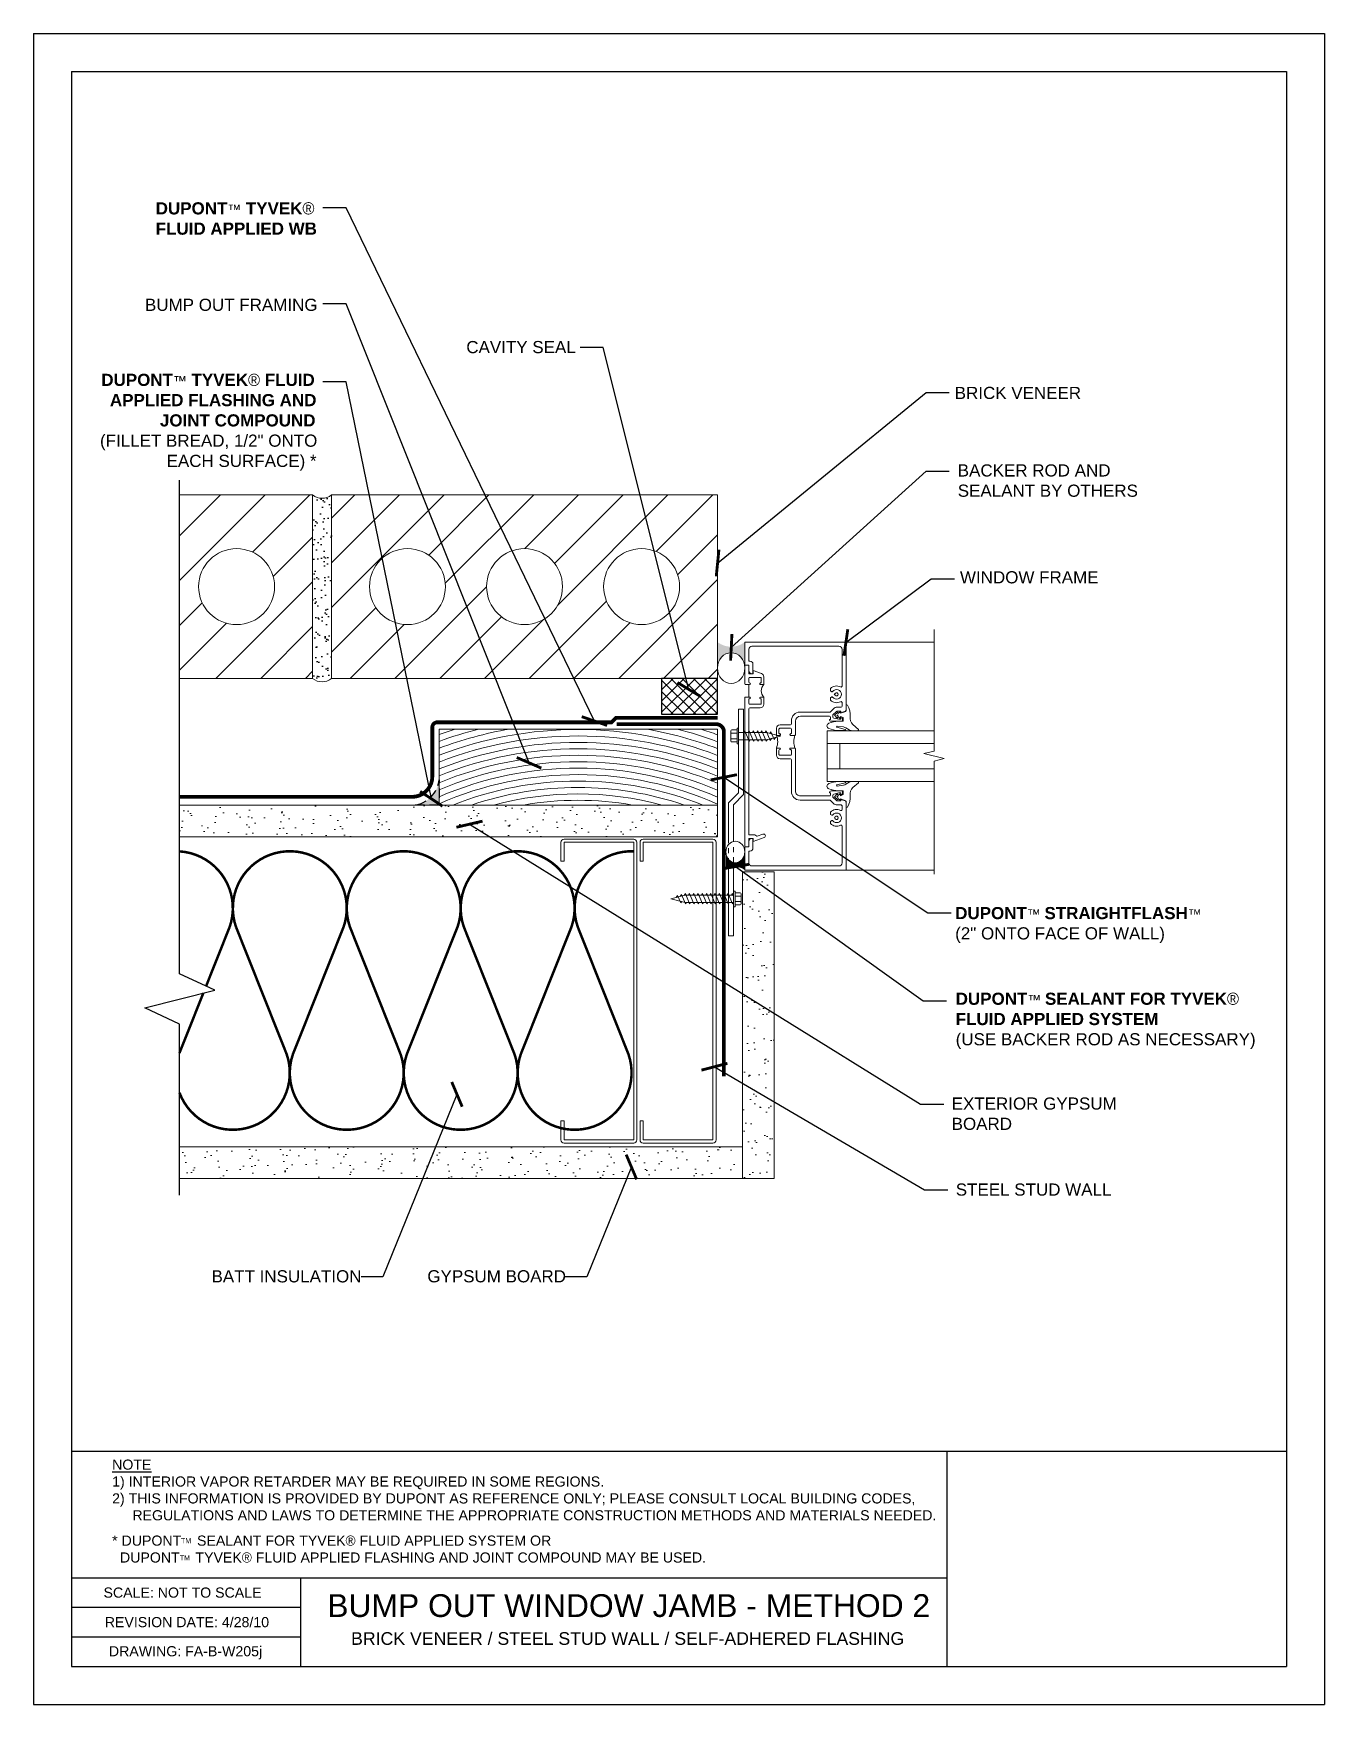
# Model space of a CAD drawing. Extents: x 527.2 to 552.7, y -313 to -280.
import ezdxf

# ---------------------------------------------------------------- set-up
doc = ezdxf.new("R2010")
doc.units = 0
doc.header["$LTSCALE"] = 1.5
doc.header["$MEASUREMENT"] = 0
doc.linetypes.add('DASHED', pattern=[0.75, 0.5, -0.25])
doc.linetypes.add('DASHED2', pattern=[0.375, 0.25, -0.125])
doc.layers.get('0').update_dxf_attribs({"color": 8, "linetype": 'CONTINUOUS'})
for name, color, linetype in [('8x11-ttb$0$B', 5, 'CONTINUOUS'), ('CMU', 250, 'CONTINUOUS'), ('DuPont Self-Adhered Flashing', 252, 'CONTINUOUS'), ('INSULATION', 241, 'CONTINUOUS'), ('SEALANT', 250, 'CONTINUOUS'), ('STRUCTURE', 250, 'CONTINUOUS'), ('TEXT', 7, 'CONTINUOUS'), ('Tyvek FA Flashing and Joint Treatment', 150, 'DASHED2'), ('Tyvek FA WB', 10, 'DASHED2')]:
    doc.layers.add(name, color=color, linetype=linetype)
for name, color, linetype, lineweight in [('A-Anno-txt0', 250, 'CONTINUOUS', 18), ('A-Backer Rod', 250, 'CONTINUOUS', 15), ('A-Fasteners', 8, 'CONTINUOUS', 9), ('A-Glazing', 250, 'CONTINUOUS', 15), ('A-Sealant', 250, 'CONTINUOUS', 15), ('A-Window Gasket', 250, 'CONTINUOUS', 13), ('brick', 250, 'CONTINUOUS', 5), ('Gyp Board', 250, 'CONTINUOUS', 20), ('Metal Stud', 250, 'CONTINUOUS', 18), ('Non-Flanged Window', 250, 'CONTINUOUS', 20), ('Wood', 250, 'CONTINUOUS', 20)]:
    doc.layers.add(name, color=color, linetype=linetype, lineweight=lineweight)
doc.layers.add('VIEWPORT', color=7, linetype='CONTINUOUS', plot=False)
doc.styles.add('DETAILS', font='sanss___.ttf', dxfattribs={"height": 1})
doc.dimstyles.new('ARCH_1_1-2_IN', dxfattribs={"dimscale": 0, "dimtxt": 0.09375, "dimasz": 0.09375, "dimexe": 0.0625, "dimexo": 0.0625, "dimgap": 0.0625, "dimtad": 1, "dimdec": 4, "dimlfac": 8, "dimzin": 3, "dimdsep": 46, "dimlunit": 4, "dimtxsty": 'Standard', "dimblk1": 'ARCHTICK', "dimblk2": 'ARCHTICK', "dimsah": 1, "dimcen": 0.0625, "dimdle": 0.0625, "dimclrd": 256, "dimclre": 256, "dimclrt": 256, "dimadec": 0, "dimazin": 0, "dimtfac": 1, "dimtdec": 4, "dimtmove": 0, "dimatfit": 3, "dimldrblk": 'ARCHTICK', "dimfxl": 1, "dimfrac": 2, "dimtolj": 1, "dimtzin": 0, "dimlwd": -1, "dimlwe": -1, "dimarcsym": 0})

msp = doc.modelspace()

# ---------------------------------------------------------------- texts
at = {"layer": 'TEXT', "attachment_point": 1, "style": 'DETAILS'}
for s, insert, char_height, width in [('{\\fSansSerif|b1|i0|c2|p2;DUPONT\\fArial|b0|i0|c0|p32;\\H0.8125x;™\\fSansSerif|b1|i0|c2|p2;\\H1.2308x; TYVEK\\fSymbol|b0|i0|c2|p18;â\\fSansSerif|b1|i0|c2|p2; FLUID APPLIED WB}', (529.6337819022712, -283.3627873764505, 2.979996827461446e-09), 0.239999999976, 4.083664647993283), ('BUMP OUT FRAMING', (529.4222838052286, -285.2674346870108, 2.979996827461446e-09), 0.239999999976, 6.521350676943849), ('CAVITY SEAL', (535.7682589354981, -286.1021730487933, 2.979996827461446e-09), 0.239999999976, 6.521350676943849), ('\\pi2.3679;{\\fSansSerif|b1|i0|c2|p2;DUPONT\\fArial|b0|i0|c0|p32;\\H0.8125x;™\\fSansSerif|b1|i0|c2|p2;\\H1.2308x; TYVEK\\fSymbol|b0|i0|c2|p18;â\\fSansSerif|b1|i0|c2|p2; FLUID \\P\\pi2.5377;APPLIED FLASHING AND \\P\\pi3.5251;JOINT COMPOUND\\fSansSerif|b0|i0|c2|p2; \\P\\pi2.3422;(FILLET BREAD, 1/2" ONTO \\P\\pi3.6574;EACH SURFACE) *}', (526.1920474954418, -286.7494408390016, 2.979996827461446e-09), 0.239999999976, 6.521350676943849), ('BRICK VENEER', (545.4142848564261, -287.0074004666947, 2.979996827461446e-09), 0.239999999976, 6.521350676943849), ('BACKER ROD AND \\PSEALANT BY OTHERS', (545.4744104750425, -288.5379620986538, 2.979996827461446e-09), 0.239999999976, 6.521350676943849), ('WINDOW FRAME', (545.5176391414863, -290.6480515195854, 2.979996827461446e-09), 0.239999999976, 6.521350676943849), ('{\\fSansSerif|b1|i0|c2|p2;DUPONT\\fArial|b0|i0|c0|p32;\\H0.8125x;™\\fArial|b1|i0|c0|p32; \\H1.2308x;STRAIGHTFLASH\\fArial|b0|i0|c0|p32;\\H0.81248x;™\\P}(2" ONTO FACE OF WALL)', (545.4235152540397, -297.2791031641602, 2.979996827461446e-09), 0.239999999976, 6.521350676943849), ('{\\fSansSerif|b1|i0|c2|p2;DUPONT\\fArial|b0|i0|c0|p32;\\H0.8125x;™\\fArial|b1|i0|c0|p32; \\H1.2308x;SEALANT FOR TYVEK\\fSymbol|b0|i0|c2|p18;â\\fArial|b0|i0|c0|p32; \\fArial|b1|i0|c0|p32;FLUID APPLIED SYSTEM\\P\\fArial|b0|i0|c0|p32;\\H0.99998x;(USE BACKER ROD AS NECESSARY)}', (545.4333066367271, -298.9704093792782, 2.979996827461446e-09), 0.239999999976, 6.521350676943849), ('EXTERIOR GYPSUM \\PBOARD', (545.3540460767734, -301.040438070338, 2.979996827461446e-09), 0.239999999976, 6.521350676943849), ('STEEL STUD WALL', (545.4350874083736, -302.7387939848208, 2.979996827461446e-09), 0.239999999976, 6.521350676943849), ('BATT INSULATION', (530.7365670502504, -304.4517617381045, 2.979996827461446e-09), 0.239999999976, 6.521350676943849), ('GYPSUM BOARD', (534.9987333781908, -304.4509976983717, 2.979996827461446e-09), 0.239999999976, 6.521350676943849), ('{\\LNOTE\\P}1) INTERIOR VAPOR RETARDER MAY BE REQUIRED IN SOME REGIONS.\\P\\pi-0.4,l0.4;2) THIS INFORMATION IS PROVIDED BY DUPONT AS REFERENCE ONLY; PLEASE CONSULT LOCAL BUILDING CODES, REGULATIONS AND LAWS TO DETERMINE THE APPROPRIATE CONSTRUCTION METHODS AND MATERIALS NEEDED.\\P{\\H0.5x;\\P\\pi0,l0;}* DUPONT    SEALANT FOR TYVEK{\\fSymbol|b0|i0|c2|p18;â} FLUID APPLIED SYSTEM OR \\P\\pi-0.2,l0.2;  DUPONT    TYVEK{\\fSymbol|b0|i0|c2|p18;â} FLUID APPLIED FLASHING AND JOINT COMPOUND MAY BE USED.', (528.773605953287, -308.190380644258, 5.959993654922892e-09), 0.2, 16.47484938053185), ('TM', (530.1338378298767, -309.7416017689394, 5.959993654922892e-09), 0.1, 8.310000000000002), ('TM', (530.109585647052, -310.0805632631129, 5.959993654922892e-09), 0.1, 8.310000000000002), ('\\pi-0.033334,l0.033334,t0.1;SCALE: NOT TO SCALE', (528.6034191699198, -310.7170143141563, 2.979996827461446e-09), 0.2, 16.26451670448571), ('\\pi0.88787;{\\H0.9x;BUMP OUT WINDOW JAMB - METHOD 2} \\P\\pi1.3577;{\\H0.5x;BRICK VENEER / STEEL STUD WALL / SELF-ADHERED FLASHING}', (532.1344216100726, -310.8487225061915, 2.979996827461446e-09), 0.5, 13.39364764594225), ('\\pi-0.033334,l0.033334,t0.1;DRAWING: FA-B-W205j', (528.7096617554652, -311.8750869887845, 2.979996827461446e-09), 0.2, 16.26451670448571)]:
    msp.add_mtext(s, dxfattribs=dict(at, insert=insert, char_height=char_height, width=width))

# ---------------------------------------------------------------- blocks, each defined once
blk = doc.blocks.new('_ArchTick')
at = {"color": 0, "linetype": 'ByBlock', "const_width": 0.15}
blk.add_lwpolyline([(-0.5, -0.5), (0.5, 0.5)], dxfattribs=at)
blk = doc.blocks.new('Revsion Date')
at = {"layer": 'TEXT', "insert": (0.000131622949083976, 0.2031688605532622, 2.979996827461446e-09), "char_height": 0.2, "width": 16.26451670448571, "attachment_point": 1, "style": 'DETAILS'}
blk.add_mtext('\\pi-0.033334,l0.033334,t0.1;REVISION DATE: 4/28/10', dxfattribs=at)

# ---------------------------------------------------------------- hatches: boundary and pattern name
at = {"layer": 'brick'}
h = msp.add_hatch(dxfattribs=at)
h.set_pattern_fill('_USER', color=256, scale=0.625, angle=45, style=0, pattern_type=0)
h.set_pattern_definition([(45, (424.4654867404361, -92.41536334837704), (-0.4419417382415922, 0.4419417382415922), [])])
h.paths.add_polyline_path([(540.7311818054502, -292.7651419476974), (540.7311818054502, -289.1401419476974), (533.1061818054502, -289.1401419476974), (533.1061818054502, -292.7651419476974)])
h.paths.add_polyline_path([(538.4811818054502, -290.9526419476974, -1), (539.9811818054502, -290.9526419476974, -1)], flags=16)
h.paths.add_polyline_path([(536.1686818054502, -290.9526419476974, -1), (537.6686818054502, -290.9526419476974, -1)], flags=16)
h.paths.add_polyline_path([(533.8561818054502, -290.9526419476974, -1), (535.3561818054502, -290.9526419476974, -1)], flags=16)
h.paths.add_polyline_path([(530.4811818054502, -290.9526419476977, -1), (531.9811818054502, -290.9526419476977, -1)], flags=16)
h.paths.add_polyline_path([(530.1026648802867, -289.1401419476974), (530.1026648802867, -292.7651419476974), (532.7311818054502, -292.7651419476974), (532.7311818054502, -289.1401419476974)])
at = {"layer": 'CMU'}
h = msp.add_hatch(dxfattribs=at)
h.set_pattern_fill('AR-SAND', color=256, scale=0.15, style=0)
h.set_pattern_definition([(37.50000000000001, (586.0269894077996, -208.0551270921201), (-0.009449003716441223, 0.2890235653519738), [0, -0.228, 0, -0.255, 0, -0.24375]), (7.499999999999999, (586.0269894077996, -208.0551270921201), (0.2654665057901591, 0.423321909784461), [0, -0.123, 0, -0.2055, 0, -0.07875]), (327.5, (585.8424894077996, -208.0551270921201), (0.4671212792627242, 0.0008488580305446746), [0, -0.075, 0, -0.27, 0, -0.3525]), (317.5, (585.8424894077996, -208.0551270921201), (0.450918990685844, 0.1316513347401374), [0, -0.0375, 0, -0.177, 0, -0.2025])])
h.paths.add_polyline_path([(532.7311818054502, -292.7651419476977, 0.3636398934486965), (533.1061818054502, -292.7651419476973), (533.1061818054502, -289.1401419476973, -0.3636398934486965), (532.7311818054502, -289.1401419476977)])
at = {"layer": 'Gyp Board'}
h = msp.add_hatch(dxfattribs=at)
h.set_pattern_fill('AR-SAND,_O', color=256, scale=0.25, angle=90)
h.set_pattern_definition([(52.49999999999999, (-22.23715310742705, -2077.414916806772), (0.4817059422532897, -0.01574833952740207), [0, -0.38, 0, -0.425, 0, -0.40625]), (82.49999999999999, (-22.23715310742705, -2077.414916806772), (0.7055365163074351, 0.4424441763169317), [0, -0.205, 0, -0.3425, 0, -0.13125]), (122.5, (-22.23715310742705, -2077.722416806771), (0.001414763384241117, 0.7785354654378738), [0, -0.125, 0, -0.45, 0, -0.5875]), (132.5, (-22.23715310742705, -2077.722416806771), (0.2194188912335623, 0.7515316511430734), [0, -0.0625, 0, -0.295, 0, -0.3375])])
edge = h.paths.add_edge_path()
edge.add_line((530.1026648802867, -295.2651419476999), (540.7311818054502, -295.2651419477))
edge.add_line((540.7311818054502, -295.2651419477), (540.7311818054502, -295.8901419477))
edge.add_line((540.7311818054502, -295.8901419477), (530.1026648802867, -295.8901419476999))
h = msp.add_hatch(dxfattribs=at)
h.set_pattern_fill('AR-SAND,_O', color=256, scale=0.25, angle=-1.272221872585407e-14)
h.set_pattern_definition([(217.5, (2323.099706664521, 258.2422167085606), (0.01574833952740192, -0.4817059422532897), [0, -0.38, 0, -0.425, 0, -0.40625]), (187.4999999999999, (2323.099706664521, 258.2422167085606), (-0.4424441763169319, -0.705536516307435), [0, -0.205, 0, -0.3425, 0, -0.13125]), (147.4999999999999, (2323.407206664521, 258.2422167085606), (-0.7785354654378738, -0.001414763384240878), [0, -0.1249999999999999, 0, -0.4499999999999995, 0, -0.587499999999999]), (137.4999999999999, (2323.407206664521, 258.2422167085606), (-0.7515316511430734, -0.2194188912335621), [0, -0.0625, 0, -0.295, 0, -0.3375])])
h.paths.add_polyline_path([(541.2224977975109, -302.6401419477), (541.8474977975109, -302.6401419477), (541.8474977975109, -296.5830871118625), (541.2224977975109, -296.5830871118625)])
h = msp.add_hatch(dxfattribs=at)
h.set_pattern_fill('AR-SAND,_O', color=256, scale=0.25, angle=90)
h.set_pattern_definition([(307.5, (-22.17465310742682, 1479.509632911372), (0.4817059422532897, 0.01574833952740201), [0, -0.3799999999999987, 0, -0.4249999999999987, 0, -0.4062499999999987]), (277.5, (-22.17465310742682, 1479.509632911372), (0.7055365163074351, -0.4424441763169318), [0, -0.205, 0, -0.3425, 0, -0.13125]), (237.5, (-22.17465310742682, 1479.817132911372), (0.001414763384241021, -0.7785354654378738), [0, -0.1249999999999999, 0, -0.4499999999999998, 0, -0.5874999999999996]), (227.5, (-22.17465310742682, 1479.817132911372), (0.2194188912335622, -0.7515316511430734), [0, -0.0625, 0, -0.295, 0, -0.3375])])
edge = h.paths.add_edge_path()
edge.add_line((530.1026645936515, -302.6401419476997), (541.2224977975109, -302.6401419477))
edge.add_line((541.2224977975109, -302.6401419477), (541.2224977975109, -302.0151419477))
edge.add_line((541.2224977975109, -302.0151419477), (530.1026640468453, -302.0151419476997))
at = {"layer": 'SEALANT'}
h = msp.add_hatch(color=256, dxfattribs=at)
h.dxf.hatch_style = 1
edge = h.paths.add_edge_path()
edge.add_ellipse((540.9998308274794, -292.5610140139385), major_axis=(0, -0.3037987295314364), ratio=0.8842993597885473, start_angle=90, end_angle=270, ccw=False)
edge.add_line((541.2684798495087, -292.5610140139359), (541.2684798495085, -292.4401094860144))
edge.add_line((541.2684798495085, -292.4401094860143), (541.2684798495085, -292.048917824481))
edge.add_arc((540.9998308274796, -291.6950799467093), 0.4442674203485257, 232.7926597487097, 307.2073402511995, ccw=False)
edge.add_line((540.7311818054502, -292.0489178244807), (540.7311818054502, -292.5610140139414))
h = msp.add_hatch(dxfattribs=at)
h.set_pattern_fill('ANSI37', color=256, scale=1.25, style=0)
h.set_pattern_definition([(45, (0, 0), (-0.110485434560398, 0.1104854345603981), []), (135, (0, 0), (-0.1104854345603981, -0.110485434560398), [])])
h.paths.add_polyline_path([(540.7311818054502, -292.7651419476974), (539.6257637018916, -292.7651419476974), (539.6257637018916, -293.4737322329138), (540.7311818054502, -293.4737322329138)])
h = msp.add_hatch(color=256, dxfattribs=at)
h.dxf.hatch_style = 1
edge = h.paths.add_edge_path()
edge.add_ellipse((541.0815364051626, -296.1920614178323), major_axis=(2.592316668161516e-17, 0.2116857110915756), ratio=0.8842993597885476, start_angle=90, end_angle=270, ccw=False)
edge.add_line((540.894342866368, -296.192061417834), (540.8943428663681, -296.2763071979488))
edge.add_line((540.8943428663681, -296.2763071979489), (540.8943428663681, -296.5488879463032))
edge.add_arc((541.0815364051625, -296.7954407310458), 0.309563719823147, 412.79265974870975, 487.2073402511995, ccw=False)
edge.add_line((541.2687299439573, -296.5488879463034), (541.2687299439573, -296.1920614178301))
at = {"layer": 'Tyvek FA Flashing and Joint Treatment', "ltscale": 0.5}
h = msp.add_hatch(color=256, dxfattribs=at)
h.dxf.hatch_style = 1
edge = h.paths.add_edge_path()
edge.add_line((535.2311818054502, -295.2651419476995), (534.7311818054502, -295.2651419476995))
edge.add_arc((534.6791132712781, -294.7130734135274), 0.5545185287019444, 275.387933011687, 354.612066988315)
edge.add_line((535.2311818054502, -294.7651419476995), (535.2311818054502, -295.2651419476995))

# ---------------------------------------------------------------- linework, layer by layer
at = {"layer": '8x11-ttb$0$B', "color": 7}
for p, q in [((527.9690028736059, -280.7784869836718, 2.979996827461446e-09), (527.9690028736059, -312.2784869836718, 2.979996827461446e-09)), ((527.9690028736059, -280.7784869836718, 2.979996827461446e-09), (551.9690028736059, -280.7784869836718, 2.979996827461446e-09)), ((551.9690028736059, -280.7784869836718, 2.979996827461446e-09), (551.9690028736059, -312.2784869836718, 2.979996827461446e-09)), ((527.9690028736059, -310.5278207188284, 2.979996827461446e-09), (545.2575498864448, -310.5278207188284, 2.979996827461446e-09)), ((527.9690028736059, -312.2784869836718, 2.979996827461446e-09), (551.9690028736059, -312.2784869836718, 2.979996827461446e-09))]:
    msp.add_line(p, q, dxfattribs=at)
at = {"layer": '8x11-ttb$0$B', "color": 7, "elevation": 2.979996827461446e-09}
for points in [[(551.9690028736059, -308.0331666704011), (527.9690028736059, -308.0331666704011)], [(545.2575498864448, -308.0331666704011), (545.2575498864448, -312.2784869836718)], [(532.4955531523258, -310.5278207188284), (532.4955531523258, -312.2784869836718)], [(532.4955531523258, -311.1114207188284), (527.9690028736059, -311.1114207188284)], [(532.4955531523258, -311.6950207188283), (527.9690028736059, -311.6950207188283)]]:
    msp.add_lwpolyline(points, dxfattribs=at)
at = {"layer": 'A-Anno-txt0', "lineweight": 13, "elevation": -2.979996827461446e-09}
msp.add_lwpolyline([(545.0066366205127, -296.631878736004), (545.0066366205127, -294.3988435410029), (545.2066166205126, -294.3488235410029), (544.8066366205127, -294.2488435410029), (545.0066366205127, -294.198843541003), (545.0066366205127, -291.7988335410029)], dxfattribs=at)
at = {"layer": 'A-Backer Rod'}
for centre, major_axis, ratio in [((540.9998308274794, -292.5610140139385, 2.979996827461445e-09), (0, -0.3037987295314364), 0.8842993597885473), ((541.0815364051625, -296.1920614178323), (2.592316668161516e-17, 0.2116857110915756), 0.8842993597885472)]:
    msp.add_ellipse(centre, major_axis=major_axis, ratio=ratio, dxfattribs=at)
at = {"layer": 'A-Fasteners'}
for p, q in [((540.9950488960629, -294.0006083254248, -2.979996827461487e-09), (540.9950488960629, -293.8013895754248, -2.979996827461487e-09)), ((541.0149707710631, -293.7814677004248, -2.979996827461487e-09), (541.1145801460631, -293.7814677004248, -2.979996827461487e-09)), ((541.1145801460631, -293.8462231306932, -2.979996827461487e-09), (541.0149707710631, -293.8462231306932, -2.979996827461487e-09)), ((541.1145801460631, -293.9557747701561, -2.979996827461487e-09), (541.0149707710631, -293.9557747701561, -2.979996827461487e-09)), ((541.1145801460631, -294.0205302004248, -2.979996827461487e-09), (541.0149707710631, -294.0205302004248, -2.979996827461487e-09)), ((541.1145801460631, -294.0557177309424, -2.979996827461487e-09), (541.1145801460631, -293.7462801699073, -2.979996827461487e-09)), ((541.143716963273, -293.7462801699073, -2.979996827461487e-09), (541.1145801460631, -293.7462801699073, -2.979996827461487e-09)), ((541.1145801460631, -293.7814677004248, -2.979996827461487e-09), (541.1145801460631, -294.0205302004248, -2.979996827461487e-09)), ((541.143716963273, -294.0557177309424, -2.979996827461487e-09), (541.143716963273, -293.7462801699073, -2.979996827461487e-09)), ((541.6939850609391, -293.8308542971045, -2.979996827461487e-09), (541.143716963273, -293.8308542971043, -2.979996827461487e-09)), ((541.143716963273, -293.9762247805027, -2.979996827461487e-09), (541.6939850609391, -293.9762247805029, -2.979996827461487e-09)), ((541.2699814598649, -293.8011454347998, -2.979996827461487e-09), (541.2502671043961, -293.8304117922217, -2.979996827461487e-09)), ((541.2699814598649, -293.8011454347998, -2.979996827461487e-09), (541.3543473045914, -294.0058878664404, -2.979996827461487e-09)), ((541.3543625633805, -293.8011454347998, -2.979996827461487e-09), (541.3346482079118, -293.8304117922217, -2.979996827461487e-09)), ((541.3741074364274, -293.9766215090186, -2.979996827461487e-09), (541.3543473045914, -294.0058878664404, -2.979996827461487e-09)), ((541.3543625633805, -293.8011454347998, -2.979996827461487e-09), (541.4387284081071, -294.0058878664404, -2.979996827461487e-09)), ((541.4387436668961, -293.8011454347998, -2.979996827461487e-09), (541.4190293114274, -293.8304117922217, -2.979996827461487e-09)), ((541.458488539943, -293.9766215090186, -2.979996827461487e-09), (541.4387284081071, -294.0058878664404, -2.979996827461487e-09)), ((541.4387436668961, -293.8011454347998, -2.979996827461487e-09), (541.5231095116227, -294.0058878664404, -2.979996827461487e-09)), ((541.5231247704118, -293.8011454347998, -2.979996827461487e-09), (541.503410414943, -293.8304117922217, -2.979996827461487e-09)), ((541.5428696434586, -293.9766215090186, -2.979996827461487e-09), (541.5231095116227, -294.0058878664404, -2.979996827461487e-09)), ((541.5231247704118, -293.8011454347998, -2.979996827461487e-09), (541.6074906151383, -294.0058878664404, -2.979996827461487e-09)), ((541.6075058739274, -293.8011454347998, -2.979996827461487e-09), (541.5877915184586, -293.8304117922217, -2.979996827461487e-09)), ((541.6272507469743, -293.9766215090186, -2.979996827461487e-09), (541.6074906151383, -294.0058878664404, -2.979996827461487e-09)), ((541.6075058739274, -293.8011454347998, -2.979996827461487e-09), (541.6918717186539, -294.0058878664404, -2.979996827461487e-09)), ((541.691886977443, -293.8011454347998, -2.979996827461487e-09), (541.6721726219743, -293.8304117922217, -2.979996827461487e-09)), ((541.7156792461834, -293.9706269878292, -2.979996827461487e-09), (541.6918717186539, -294.0058878664404, -2.979996827461487e-09)), ((541.691886977443, -293.8011454347998, -2.979996827461487e-09), (541.7695211033389, -293.9895510599167, -2.979996827461487e-09)), ((541.6939850609391, -293.8308542971045, -2.979996827461487e-09), (541.9756759326546, -293.9035395388037, -2.979996827461487e-09)), ((541.9756759326546, -293.9035395388037, -2.979996827461487e-09), (541.6939850609391, -293.9762247805029, -2.979996827461487e-09)), ((541.7844767254686, -293.8210665040771, -2.979996827461487e-09), (541.7647623699999, -293.850332861499, -2.979996827461487e-09)), ((541.7963532147584, -293.9498105273277, -2.979996827461487e-09), (541.7695211033389, -293.9895510599167, -2.979996827461487e-09)), ((541.7844767254686, -293.8210665040771, -2.979996827461487e-09), (541.8456299972389, -293.9694757282794, -2.979996827461487e-09)), ((541.8724621086584, -293.9297351956904, -2.979996827461487e-09), (541.8456299972389, -293.9694757282794, -2.979996827461487e-09)), ((541.143716963273, -294.0557177309424, -2.979996827461487e-09), (541.1145801460631, -294.0557177309424, -2.979996827461487e-09)), ((541.0463082470144, -296.9639791761228, 2.979996827461446e-09), (541.0463082470144, -297.273416737158, 2.979996827461446e-09)), ((541.0463082470144, -296.9639791761228, 2.979996827461446e-09), (541.0754450642244, -296.9639791761228, 2.979996827461446e-09)), ((541.0754450642244, -296.9639791761228, 2.979996827461446e-09), (541.0754450642244, -297.273416737158, 2.979996827461446e-09)), ((541.0754450642244, -296.9991667066404, 2.979996827461446e-09), (541.1750544392244, -296.9991667066404, 2.979996827461446e-09)), ((541.0754450642244, -297.2382292066404, 2.979996827461446e-09), (541.0754450642244, -296.9991667066404, 2.979996827461446e-09)), ((539.8108599738143, -297.1157858852647, 2.979996827461405e-09), (540.0925508455298, -297.0431006435655, 2.979996827461405e-09)), ((540.0925508455298, -297.1884711269639, 2.979996827461405e-09), (539.8108599738143, -297.1157858852647, 2.979996827461405e-09)), ((539.9140737978105, -297.089590228378, 2.979996827461405e-09), (539.94090590923, -297.049849695789, 2.979996827461405e-09)), ((540.0020591810003, -297.1982589199913, 2.979996827461405e-09), (539.94090590923, -297.049849695789, 2.979996827461405e-09)), ((539.9901826917105, -297.0695148967408, 2.979996827461405e-09), (540.01701480313, -297.0297743641518, 2.979996827461405e-09)), ((540.0020591810003, -297.1982589199913, 2.979996827461405e-09), (540.021773536469, -297.1689925625694, 2.979996827461405e-09)), ((540.0946489290259, -297.2181799892686, 2.979996827461405e-09), (540.01701480313, -297.0297743641518, 2.979996827461405e-09)), ((540.0708566602855, -297.0486984362392, 2.979996827461405e-09), (540.0946641878149, -297.013437557628, 2.979996827461405e-09)), ((541.0463082470146, -297.0431006435657, 2.979996827461405e-09), (540.0925508455298, -297.0431006435655, 2.979996827461405e-09)), ((540.0925508455298, -297.1884711269639, 2.979996827461405e-09), (541.0463082470146, -297.1884711269641, 2.979996827461405e-09)), ((540.0946489290259, -297.2181799892686, 2.979996827461405e-09), (540.1143632844946, -297.1889136318467, 2.979996827461405e-09)), ((540.1790300325415, -297.2181799892686, 2.979996827461405e-09), (540.0946641878149, -297.013437557628, 2.979996827461405e-09)), ((540.1592851594946, -297.0427039150499, 2.979996827461405e-09), (540.1790452913306, -297.013437557628, 2.979996827461405e-09)), ((540.1790300325415, -297.2181799892686, 2.979996827461405e-09), (540.1987443880103, -297.1889136318467, 2.979996827461405e-09)), ((540.2634111360571, -297.2181799892686, 2.979996827461405e-09), (540.1790452913306, -297.013437557628, 2.979996827461405e-09)), ((540.2436662630103, -297.0427039150499, 2.979996827461405e-09), (540.2634263948462, -297.013437557628, 2.979996827461405e-09)), ((540.2634111360571, -297.2181799892686, 2.979996827461405e-09), (540.2831254915259, -297.1889136318467, 2.979996827461405e-09)), ((540.3477922395728, -297.2181799892686, 2.979996827461405e-09), (540.2634263948462, -297.013437557628, 2.979996827461405e-09)), ((540.3280473665259, -297.0427039150499, 2.979996827461405e-09), (540.3478074983618, -297.013437557628, 2.979996827461405e-09)), ((540.3477922395728, -297.2181799892686, 2.979996827461405e-09), (540.3675065950415, -297.1889136318467, 2.979996827461405e-09)), ((540.4321733430884, -297.2181799892686, 2.979996827461405e-09), (540.3478074983618, -297.013437557628, 2.979996827461405e-09)), ((540.4124284700415, -297.0427039150499, 2.979996827461405e-09), (540.4321886018774, -297.013437557628, 2.979996827461405e-09)), ((540.4321733430884, -297.2181799892686, 2.979996827461405e-09), (540.4518876985571, -297.1889136318467, 2.979996827461405e-09)), ((540.516554446604, -297.2181799892686, 2.979996827461405e-09), (540.4321886018774, -297.013437557628, 2.979996827461405e-09)), ((540.4968095735571, -297.0427039150499, 2.979996827461405e-09), (540.5165697053931, -297.013437557628, 2.979996827461405e-09)), ((540.516554446604, -297.2181799892686, 2.979996827461405e-09), (540.5362688020728, -297.1889136318467, 2.979996827461405e-09)), ((540.6009355501196, -297.2181799892686, 2.979996827461405e-09), (540.5165697053931, -297.013437557628, 2.979996827461405e-09)), ((540.5811830476782, -297.0427039150499, 2.979996827461405e-09), (540.6009355501196, -297.013437557628, 2.979996827461405e-09)), ((540.6853166536353, -297.2181799892686, 2.979996827461405e-09), (540.6009355501196, -297.013437557628, 2.979996827461405e-09)), ((540.6009355501196, -297.2181799892686, 2.979996827461405e-09), (540.6206499055884, -297.1889136318467, 2.979996827461405e-09)), ((540.6655565217993, -297.0427039150499, 2.979996827461405e-09), (540.6853166536353, -297.013437557628, 2.979996827461405e-09)), ((540.7696901277563, -297.2181799892686, 2.979996827461405e-09), (540.6853166536353, -297.013437557628, 2.979996827461405e-09)), ((540.6853166536353, -297.2181799892686, 2.979996827461405e-09), (540.7050233797095, -297.1889136318467, 2.979996827461405e-09)), ((540.7499376253149, -297.0427039150499, 2.979996827461405e-09), (540.7696901277563, -297.013437557628, 2.979996827461405e-09)), ((540.8540636018774, -297.2181799892686, 2.979996827461405e-09), (540.7696901277563, -297.013437557628, 2.979996827461405e-09)), ((540.7696901277563, -297.2181799892686, 2.979996827461405e-09), (540.7893968538306, -297.1889136318467, 2.979996827461405e-09)), ((540.834311099436, -297.0427039150499, 2.979996827461405e-09), (540.8540636018774, -297.013437557628, 2.979996827461405e-09)), ((540.9384370759985, -297.2181799892686, 2.979996827461405e-09), (540.8540636018774, -297.013437557628, 2.979996827461405e-09)), ((540.8540636018774, -297.2181799892686, 2.979996827461405e-09), (540.8737779573462, -297.1889136318467, 2.979996827461405e-09)), ((540.9186845735571, -297.0427039150499, 2.979996827461405e-09), (540.9384370759985, -297.013437557628, 2.979996827461405e-09)), ((541.0228105501196, -297.2181799892686, 2.979996827461405e-09), (540.9384370759985, -297.013437557628, 2.979996827461405e-09)), ((540.9384370759985, -297.2181799892686, 2.979996827461405e-09), (540.9581514314673, -297.1889136318467, 2.979996827461405e-09)), ((541.0030580476782, -297.0427039150499, 2.979996827461405e-09), (541.0228105501196, -297.013437557628, 2.979996827461405e-09)), ((541.0463082470146, -297.0708290418791, 2.979996827461446e-09), (541.0228105501194, -297.0138090406248, 2.979996827461446e-09)), ((541.0228105501194, -297.2185514722654, 2.979996827461446e-09), (541.0425249055882, -297.1892851148435, 2.979996827461446e-09)), ((541.0463082470144, -297.273416737158, 2.979996827461446e-09), (541.0754450642244, -297.273416737158, 2.979996827461446e-09)), ((541.0754450642244, -297.0639221369091, 2.979996827461446e-09), (541.1750544392244, -297.0639221369091, 2.979996827461446e-09)), ((541.0754450642244, -297.173473776372, 2.979996827461446e-09), (541.1750544392244, -297.173473776372, 2.979996827461446e-09)), ((541.1750544392244, -297.2382292066404, 2.979996827461446e-09), (541.0754450642244, -297.2382292066404, 2.979996827461446e-09)), ((541.1949763142245, -297.0190885816404, 2.979996827461446e-09), (541.1949763142245, -297.2183073316404, 2.979996827461446e-09))]:
    msp.add_line(p, q, dxfattribs=at)
for centre, start, end in [((541.0149707710631, -293.8013895754248, -2.979996827461487e-09), 90, 180), ((541.0149707710631, -293.8263012556932, -2.979996827461487e-09), 180, 270), ((541.0149707710631, -293.8661450056932, -2.979996827461487e-09), 90, 180), ((541.0149707710631, -293.9358528951561, -2.979996827461487e-09), 180, 270), ((541.0149707710631, -293.9756966451561, -2.979996827461487e-09), 90, 180), ((541.0149707710631, -294.0006083254248, -2.979996827461487e-09), 180, 270), ((541.1750544392244, -297.0190885816404, 2.979996827461446e-09), 0, 90), ((541.1750544392244, -297.0440002619091, 2.979996827461446e-09), 270, 0), ((541.1750544392244, -297.0838440119092, 2.979996827461446e-09), 0, 90), ((541.1750544392244, -297.153551901372, 2.979996827461446e-09), 270, 0), ((541.1750544392244, -297.193395651372, 2.979996827461446e-09), 0, 90), ((541.1750544392244, -297.2183073316404, 2.979996827461446e-09), 270, 0)]:
    msp.add_arc(centre, 0.019921875, start, end, dxfattribs=at)
at = {"layer": 'A-Glazing'}
for p, q in [((542.8937169632733, -293.7983919284681, -2.979996827461446e-09), (545.0066266205127, -293.7983919284681, -2.979996827461446e-09)), ((542.8937169632733, -294.0483919284681, -2.979996827461446e-09), (545.0066266205127, -294.0483919284681, -2.979996827461446e-09)), ((542.8937169632733, -294.5483919284681, -2.979996827461446e-09), (545.0066266205127, -294.5483919284681, -2.979996827461446e-09)), ((542.8937169632733, -294.7983919284681, -2.979996827461446e-09), (545.0066266205127, -294.7983919284681, -2.979996827461446e-09))]:
    msp.add_line(p, q, dxfattribs=at)
at = {"layer": 'A-Sealant'}
msp.add_line((541.3487169943543, -292.8848434918147, -2.979996827461446e-09), (541.3487169943543, -293.1348434918147, -2.979996827461446e-09), dxfattribs=at)
for centre, radius, start, end in [((541.7749669943543, -293.0098434918147, -2.979996827461446e-09), 0.1812500000000527, 136.3971810273108, 223.6028189726892), ((541.5863485567617, -294.0158385410029, -2.979996827461446e-09), 0.3318137087604263, 337.8695010804648, 22.13049891953517), ((542.5660853697844, -294.0158385410029, -2.979996827461446e-09), 0.3318137087604263, 157.8695010804649, 202.1304989195351)]:
    msp.add_arc(centre, radius, start, end, dxfattribs=at)
at = {"layer": 'A-Window Gasket', "elevation": -2.979996827461446e-09}
for points in [[(543.1547149351087, -293.4249033326143), (543.1595892357067, -293.4517198591532), (543.2668238333885, -293.4175897350321), (543.2716981322673, -293.356643084372), (543.2687169632733, -293.2810882140132), (543.2997265058945, -293.2911787555716, -0.1257100272134179), (543.3514688334882, -293.5231701575936, 0.2260837189018228), (543.4011866921322, -293.6767557180253), (543.5121273102926, -293.7723110276849, -0.6449762263124317), (543.5003859678189, -293.7982453197031), (543.3711490321895, -293.7966655826751, -0.1518691569180708), (543.3267138778402, -293.7803128060787), (543.2667880985717, -293.7418096177834, 0.02934546717884474), (543.2149054553792, -293.7244147285806), (543.0931114455421, -293.7071844389971, 0.6538117075652882), (543.0861247085767, -293.7274252498999), (543.2513736260665, -293.7715169971222, -0.8886355728344962), (543.2493121951674, -293.7966655826751), (543.1150665747747, -293.7966655826751, -0.06420464893641442), (542.9264503180674, -293.7542331207656, -0.6896355001773956), (542.9264503180674, -293.6516243903775, -0.07035608683589237), (543.1150665747747, -293.6103919284681), (543.2107693851082, -293.6103919284681), (543.2107693851082, -293.5370451704915), (543.1571520854078, -293.5151043756741), (543.152277786529, -293.5541102335876), (543.115720537202, -293.5199801073955), (543.0937861879498, -293.5516723677268), (543.0401688899686, -293.4907257149958), (543.1059719377255, -293.4346547960573), (543.115720537202, -293.4590334567354)], [(543.1547149351087, -295.1718805243219), (543.1595892357067, -295.145063997783), (543.2668238333885, -295.1791941219041), (543.2716981322673, -295.2401407725642), (543.2687169632733, -295.3156956429229), (543.2997265058945, -295.3056051013646, 0.1257100272134179), (543.3514688334882, -295.0736136993426, -0.2260837189018228), (543.4011866921322, -294.9200281389109), (543.5121273102926, -294.8244728292513, 0.6449762263124317), (543.5003859678189, -294.7985385372331), (543.3711490321895, -294.8001182742611, 0.1518691569180708), (543.3267138778402, -294.8164710508575), (543.2667880985717, -294.8549742391527, -0.02934546717884474), (543.2149054553792, -294.8723691283556), (543.0931114455421, -294.8895994179391, -0.6538117075652882), (543.0861247085767, -294.8693586070363), (543.2513736260665, -294.825266859814, 0.8886355728344962), (543.2493121951674, -294.8001182742611), (543.1150665747747, -294.8001182742611, 0.06420464893641442), (542.9264503180674, -294.8425507361706, 0.6896355001773956), (542.9264503180674, -294.9451594665587, 0.07035608683589237), (543.1150665747747, -294.9863919284681), (543.2107693851082, -294.9863919284681), (543.2107693851082, -295.0597386864446), (543.1571520854078, -295.0816794812621), (543.152277786529, -295.0426736233487), (543.115720537202, -295.0768037495407), (543.0937861879498, -295.0451114892094), (543.0401688899686, -295.1060581419403), (543.1059719377255, -295.162129060879), (543.115720537202, -295.1377504002008)]]:
    msp.add_lwpolyline(points, format="xyb", close=True, dxfattribs=at)
at = {"layer": 'brick', "linetype": 'Continuous', "elevation": 2.979996827461446e-09}
msp.add_lwpolyline([(530.1026648802867, -289.1401419476974), (532.7311818054502, -289.1401419476974), (532.7311818054502, -292.7651419476974), (530.1026648802867, -292.7651419476974)], dxfattribs=at)
msp.add_lwpolyline([(540.7311818054502, -289.1401419476974), (533.1061818054502, -289.1401419476974), (533.1061818054502, -292.7651419476974), (540.7311818054502, -292.7651419476974)], close=True, dxfattribs=at)
at = {"layer": 'brick', "linetype": 'Continuous'}
for centre in [(531.2311818054502, -290.9526419476977, 2.979996827461526e-09), (534.6061818054502, -290.9526419476974, 2.979996827461486e-09), (536.9186818054502, -290.9526419476974, 2.979996827461486e-09), (539.2311818054502, -290.9526419476974, 2.979996827461486e-09)]:
    msp.add_circle(centre, 0.75, dxfattribs=at)
for centre in [(532.91868180545, -288.9164231902657, 2.979996827461486e-09), (532.91868180545, -292.5414231902657, 2.979996827461486e-09)]:
    msp.add_arc(centre, 0.2919012374533256, 230.0334297092303, 309.9665702907697, dxfattribs=at)
at = {"layer": 'DuPont Self-Adhered Flashing', "const_width": 0.075, "elevation": 2.979996827461446e-09}
msp.add_lwpolyline([(540.8556685913626, -300.6232354821432), (540.8556685913626, -296.4609380617671), (540.8556685913626, -293.8189079673709, 0.4142135623730125), (540.7056685913626, -293.6689079673709), (538.7377525287541, -293.6689079673703)], format="xyb", dxfattribs=at)
at = {"layer": 'Gyp Board', "elevation": 2.979996827461446e-09}
for points in [[(530.1026648802867, -295.2651419476999), (540.7311818054502, -295.2651419477), (540.7311818054502, -295.8901419477), (530.1026648802867, -295.8901419476999)], [(530.1026645936515, -302.6401419476997), (541.2224977975109, -302.6401419477), (541.2224977975109, -302.0151419477), (530.1026640468453, -302.0151419476997)]]:
    msp.add_lwpolyline(points, dxfattribs=at)
msp.add_lwpolyline([(541.2224977975109, -302.6401419477), (541.8474977975109, -302.6401419477), (541.8474977975109, -296.5830871118625), (541.2224977975109, -296.5830871118625)], close=True, dxfattribs=at)
at = {"layer": 'INSULATION', "color": 253, "const_width": 0.05, "elevation": 2.979996827461446e-09}
for points in [[(530.1026631100867, -300.9444255975861, 0.988981793712645), (532.2204672402733, -300.1849624422385), (531.2192485750337, -297.6709612109788, -0.5275875311540644), (532.3249318054474, -296.1787676871372)], [(530.1026648802867, -296.1801608960806, -0.4959173986660426), (531.0954672402746, -297.6709612109779), (530.6303208718916, -298.8389164074096)], [(532.3249318054474, -296.1787676871372, -0.5036295496547037), (533.3454672402768, -297.670961210978), (532.3442485750359, -300.1849624422411, 1.404370499403762), (534.4704672402756, -300.1849624422384), (533.4692485750359, -297.6709612109784, -1.404370499398822), (535.595467240277, -297.6709612109784), (534.5942485750361, -300.184962442242, 1.404370499403763), (536.7204672402756, -300.1849624422391), (535.7192485750361, -297.6709612109793, -1.404370499398822), (537.845467240277, -297.6709612109784), (536.8442485750361, -300.184962442242, 1.404370499403762), (538.9704672402756, -300.1849624422391), (537.9692485750361, -297.6709612109793, -0.5275875311540644), (539.0749318054498, -296.1787676871377)]]:
    msp.add_lwpolyline(points, format="xyb", dxfattribs=at)
msp.add_lwpolyline([(530.575759325236, -298.9759172447231), (530.1026624271567, -300.1638357540052)], dxfattribs=at)
at = {"layer": 'Metal Stud', "linetype": 'DASHED', "lineweight": 13, "ltscale": 0.125}
for p, q in [((540.9463082470147, -295.9160070502813, 2.979996827461446e-09), (540.9463082470147, -296.5110258812182, 2.979996827461405e-09)), ((541.0463082470146, -295.8945668624702, 2.979996827461364e-09), (541.0463082470146, -296.4674845165264, 2.979996827461405e-09))]:
    msp.add_line(p, q, dxfattribs=at)
at = {"layer": 'Metal Stud'}
for points, elevation in [([(541.0463082470146, -295.2595809483205), (541.243716963273, -295.060452118953), (541.243716963273, -293.3707294220688), (541.143716963273, -293.3707294220688), (541.143716963273, -295.02403039654), (540.9463082470147, -295.2231592259075)], -2.979996827461446e-09), ([(540.9463082470147, -295.2231592259075), (540.9463082470147, -295.9160070502813)], 2.979996827461446e-09), ([(541.0463082470146, -295.8945668624702), (541.0463082470146, -295.2595809483205)], 2.979996827461446e-09), ([(540.9463082470147, -296.5110258812182), (540.9463082470147, -297.8479190089831), (541.0463082470146, -297.8479190089831), (541.0463082470146, -296.4674845165264)], 2.979996827461446e-09)]:
    msp.add_lwpolyline(points, dxfattribs=dict(at, elevation=elevation))
at = {"layer": 'Metal Stud', "elevation": 2.979996827461446e-09}
for points in [[(537.6999318054502, -301.5018415932569), (537.6374318054498, -301.5018415932569), (537.6374318054498, -301.8768415932569, 0.414213562373095), (537.6999318054498, -301.9393415932569), (539.0749318054498, -301.9393415932569, 0.414213562373095), (539.1374318054498, -301.8768415932569), (539.1374318054498, -296.0018415932569, 0.414213562373095), (539.0749318054498, -295.9393415932569), (537.6999318054498, -295.9393415932569, 0.414213562373095), (537.6374318054498, -296.0018415932569), (537.6374318054498, -296.3768415932569), (537.6999318054502, -296.3768415932569), (537.6999318054502, -296.0018415932569), (539.0749318054498, -296.0018415932569), (539.0749318054493, -301.8768415932569), (537.6999318054502, -301.8768415932569)], [(539.2624318054507, -301.5018415932569), (539.1999318054502, -301.5018415932569), (539.1999318054502, -301.8768415932569, 0.414213562373095), (539.2624318054502, -301.9393415932569), (540.6374318054502, -301.9393415932569, 0.414213562373095), (540.6999318054502, -301.8768415932569), (540.6999318054502, -296.0018415932569, 0.414213562373095), (540.6374318054502, -295.9393415932569), (539.2624318054502, -295.9393415932569, 0.414213562373095), (539.1999318054502, -296.0018415932569), (539.1999318054502, -296.3768415932569), (539.2624318054507, -296.3768415932569), (539.2624318054507, -296.0018415932569), (540.6374318054502, -296.0018415932569), (540.6374318054498, -301.8768415932569), (539.2624318054507, -301.8768415932569)]]:
    msp.add_lwpolyline(points, format="xyb", close=True, dxfattribs=at)
at = {"layer": 'Non-Flanged Window', "lineweight": 9}
for p, q in [((545.0066366205127, -292.0488335410029, -2.979996827461446e-09), (543.2687169632733, -292.0488335410029, -2.979996827461446e-09)), ((545.0066366205127, -296.5488335410029, -2.979996827461446e-09), (543.2687169632733, -296.5488335410029, -2.979996827461446e-09))]:
    msp.add_line(p, q, dxfattribs=at)
at = {"layer": 'Non-Flanged Window'}
for p, q in [((542.8937169632733, -294.7983919284681, -2.979996827461446e-09), (542.8937169632733, -293.7983919284681, -2.979996827461446e-09)), ((543.1437169632733, -294.5483919284681, -2.979996827461446e-09), (543.1437169632733, -294.0483919284681, -2.979996827461446e-09))]:
    msp.add_line(p, q, dxfattribs=at)
at = {"layer": 'Non-Flanged Window', "elevation": -2.979996827461446e-09}
for points in [[(542.2587169632731, -293.8908385410029), (542.1732169632731, -293.8908385410029, -0.9999999999999999), (542.1732169632731, -293.8598385410028), (542.1737169632733, -293.8598385410028, 0.414213562373095), (542.1887169632731, -293.8448385410028), (542.1887169632731, -293.7648385410028, 0.4142135623730693), (542.1737169632733, -293.7498385410028), (541.9587169632731, -293.7498385410028, 0.414213562373095), (541.9437169632732, -293.7648385410028), (541.9437169632732, -293.8448426396388, 0.4190234982697423), (541.9589628649125, -293.8598406239162, -1.008230869162796), (541.9592169632732, -293.8908385410029), (541.893716963273, -293.8908385410029), (541.893716963273, -293.7498335410028, -0.4142135623731173), (541.9637169632732, -293.6798335410029), (542.1737169632733, -293.6798335410029, 0.4142135623730864), (542.1887169632731, -293.6648335410029), (542.1887169632731, -293.6013335410028, -0.4142135623730858), (542.3587169632732, -293.4313335410029), (542.942773875487, -293.4313335410029, 0.1990202627215653), (542.9604588823194, -293.4240038701831), (543.0202399376225, -293.3641731584459, -0.1990202627215716), (543.0945169663186, -293.3333885410029), (543.1687169632731, -293.3333885410029, 0.414213562373082), (543.1887169632731, -293.3133885410029), (543.1887169632731, -293.2420683784636, 0.5680984128566386), (543.1592034497597, -293.224475963603, -0.3397540095737931), (542.9607169632731, -293.192586057532), (542.9607169632731, -293.1486205733055), (542.9901976283219, -293.1315999034037, -0.3865446749096253), (543.0033423268886, -293.1344580987331, 3.127286275187395), (543.0033423268889, -293.0242189832725, -0.386544674909742), (542.9901976283219, -293.0270771786019), (542.9607169632731, -293.0100565087001), (542.9607169632731, -292.9660910244738, -0.3397540095737929), (543.1592034497597, -292.9342011184027, 0.5680984128595217), (543.1887169632731, -292.9166087035421), (543.1887169632731, -292.1888335410028, 0.414213562373095), (543.1287169632732, -292.1288335410028), (541.4087169632732, -292.1288335410028, 0.414213562373095), (541.3487169632732, -292.1888335410028), (541.3487169632732, -292.4238385410028), (541.3687169632732, -292.4238385410028, -0.414213562373095), (541.4287169632731, -292.4838385410029), (541.4287169632731, -292.6738385410028), (541.4107169632731, -292.6738385410028, -0.414213562373095), (541.3487169632732, -292.6118385410029), (541.3487169632732, -292.5038385410028), (541.268716963273, -292.5038385410028), (541.268716963273, -292.0488385410028), (543.268716963273, -292.0488385410028), (543.268716963273, -293.4063582379725), (543.1662169632731, -293.4423885410028), (543.1662169632731, -293.4133885410028), (543.0945169632731, -293.4133885410028, 0.198912367379654), (543.0768392937435, -293.4207108714732), (543.0102169632731, -293.4873885410029), (543.0102169632731, -293.5293385410028, 0.3541185725306731), (543.0260587294568, -293.5489014930175), (543.1282169632731, -293.5713385410028), (543.1662169632731, -293.5713385410028), (543.1662169632731, -293.5423385410028), (543.178216963273, -293.5423385410028, -0.414213562373095), (543.1982169632732, -293.5623385410028), (543.1982169632732, -293.5913385410028, -0.414213562373095), (543.178216963273, -293.6113385410028), (542.9762219632731, -293.6113385410028, -0.414213562373095), (542.938216963273, -293.5733335410028), (542.9602169632732, -293.5733335410028), (542.9602169632732, -293.5313335410029, 0.414213562373095), (542.9402169632732, -293.5113335410028), (542.3687169632732, -293.5113335410028, 0.414213562373095), (542.268716963273, -293.6113335410028), (542.268716963273, -293.8808385410029), (542.2587169632731, -293.8908385410029)], [(542.2587169632731, -294.1408385410029), (542.268716963273, -294.1508385410029), (542.268716963273, -294.9863385410028, 0.4142135623730963), (542.3687169632732, -295.0863385410028), (542.9402169632732, -295.0863385410028, 0.4142135623730941), (542.9602169632732, -295.0663385410028), (542.9602169632732, -295.0243385410028), (542.938216963273, -295.0243385410028, -0.4142135623730984), (542.9762219632731, -294.9863335410028), (543.178216963273, -294.9863335410028, -0.414213562373108), (543.1982169632732, -295.0063335410028), (543.1982169632732, -295.0353335410028, -0.414213562373095), (543.178216963273, -295.0553335410029), (543.1662169632731, -295.0553335410029), (543.1662169632731, -295.0263335410029), (543.1282169632731, -295.0263335410029), (543.0260587294568, -295.0487705889881, 0.3541185725306732), (543.0102169632731, -295.0683335410028), (543.0102169632731, -295.1102835410028), (543.0768392937435, -295.1769612105325, 0.198912367379654), (543.0945169632731, -295.1842835410028), (543.1662169632731, -295.1842835410028), (543.1662169632731, -295.1552835410028), (543.268716963273, -295.1913138440331), (543.268716963273, -296.5488335410028), (541.268716963273, -296.5488335410028), (541.268716963273, -296.0938335410029), (541.3487169632732, -296.0938335410029), (541.3487169632732, -295.9858335410028, -0.4142135623731034), (541.4107169632731, -295.9238335410028), (541.4287169632731, -295.9238335410028), (541.4287169632731, -296.1138335410029, -0.414213562373095), (541.3687169632732, -296.1738335410028), (541.3487169632732, -296.1738335410028), (541.3487169632732, -296.4088335410028, 0.4142135623730908), (541.4087169632732, -296.4688335410029), (543.1287169632732, -296.4688335410029, 0.4142135623731036), (543.1887169632731, -296.4088335410028), (543.1887169632731, -295.6810633784636, 0.5680984128594625), (543.1592034497597, -295.6634709636029, -0.3397540095737803), (542.9607169632731, -295.6315810575319), (542.9607169632731, -295.5876155733056), (542.9901976283219, -295.5705949034038, -0.3865446749097419), (543.0033423268889, -295.5734530987332, 3.127286275187371), (543.0033423268886, -295.4632139832725, -0.3865446749096684), (542.9901976283219, -295.4660721786019), (542.9607169632731, -295.4490515087001), (542.9607169632731, -295.4050860244737, -0.3397540095737777), (543.1592034497597, -295.3731961184026, 0.5680984128594625), (543.1887169632731, -295.355603703542), (543.1887169632731, -295.2842835410028, 0.4142135623731341), (543.1687169632731, -295.2642835410028), (543.0945169663186, -295.2642835410028, -0.1990202627215713), (543.0202399376225, -295.2334989235598), (542.9604588823194, -295.1736682118226, 0.1990202627215655), (542.942773875487, -295.1663385410029), (542.3587169632732, -295.1663385410029, -0.414213562373095), (542.1887169632731, -294.9963385410028), (542.1887169632731, -294.3718385410029, 0.4142135623731015), (542.1687169632731, -294.3518385410029), (541.9637169632732, -294.3518385410029, -0.4142135623731173), (541.893716963273, -294.2818385410029), (541.893716963273, -294.1408385410029), (541.9592169632732, -294.1408385410029, -0.9999999999999999), (541.9592169632732, -294.1718385410028), (541.9587169632731, -294.1718385410028, 0.4142135623730862), (541.9437169632732, -294.1868385410028), (541.9437169632732, -294.2668385410029, 0.4142135623731037), (541.9587169632731, -294.2818385410029), (542.1737169632733, -294.2818385410029, 0.414213562373095), (542.1887169632731, -294.2668385410029), (542.1887169632731, -294.1868344423669, 0.4190234982698032), (542.1734710616339, -294.1718364580896, -1.008230869162925), (542.1732169632731, -294.1408385410029), (542.2587169632731, -294.1408385410029)]]:
    msp.add_lwpolyline(points, format="xyb", dxfattribs=at)
for points in [[(541.3487169943543, -292.8388434918147, 0.4142135623730605), (541.3637169943541, -292.8538434918146), (541.3642169943543, -292.8538434918146, -0.9999999999999999), (541.3642169943543, -292.8848434918147), (541.2787169943543, -292.8848434918147), (541.2687169943541, -292.8748434918147), (541.2687169943541, -292.5038384918146), (541.3487169943543, -292.5038384918146), (541.3487169943543, -292.6738384918147), (541.4347169943543, -292.6738384918147), (541.4347169943543, -292.6118384918147), (541.5976944152877, -292.6712584950487, -0.3151483099505404), (541.6437169943541, -292.7370238604424), (541.6437169943541, -292.8848434918147), (541.5782169943542, -292.8848434918147, -1.008230869162825), (541.578471092715, -292.853845574728, 0.4190234982697333), (541.5937169943542, -292.8388475904507), (541.5937169943542, -292.7588434918147, 0.4142135623731299), (541.5787169943543, -292.7438434918146), (541.3637169943541, -292.7438434918146, 0.4142135623730949), (541.3487169943543, -292.7588434918147)], [(541.4885155452331, -295.8669463788474), (541.4899231419384, -295.8701288946812, 0.414213562373095), (541.5155573972207, -295.8820823442304), (541.6277445792372, -295.8408945516241, -1.000000000000033), (541.6516894094713, -295.9066824320053), (541.4347169943543, -295.9857884918147), (541.4347169943543, -295.9237884918147), (541.3487169943543, -295.9237884918147), (541.3487169943543, -296.0937884918147), (541.2687169943541, -296.0937884918147), (541.2687169943541, -293.1448434918147), (541.2787169943543, -293.1348434918147), (541.3642169943543, -293.1348434918147, -1.008230869162709), (541.3639628959935, -293.1658414089014, 0.4190234982698556), (541.3487169943543, -293.1808393931787), (541.3487169943543, -293.2608434918147, 0.4142135623730605), (541.3637169943541, -293.2758434918147), (541.5787169943543, -293.2758434918147, 0.4142135623731296), (541.5937169943542, -293.2608434918147), (541.5937169943542, -293.1808434918146, 0.414213562373095), (541.5787169943543, -293.1658434918147), (541.5782169943542, -293.1658434918147, -0.9999999999999999), (541.5782169943542, -293.1348434918147), (541.6437169943541, -293.1348434918147), (541.6437169943541, -293.2758434918147, -0.4142135623731174), (541.5737169943542, -293.3458434918147), (541.3687169943543, -293.3458434918147, 0.414213562373082), (541.3487169943543, -293.3658434918147), (541.3487169943543, -295.8537884918147), (541.4697169943541, -295.8537834918147, -0.3152987888789697)], [(543.0345016574396, -293.0793335405567, 0.0949971087653755), (543.0542466929313, -293.0604768502002, -3.127286275175908), (543.0542466929311, -293.0981902318053, 0.09499711044848136)], [(543.034501655996, -295.5183285414877, 0.09499711473515954), (543.0542466929302, -295.4994718502018, -3.127286275188724), (543.0542466929311, -295.5371852318054, 0.09499711291348147)]]:
    msp.add_lwpolyline(points, format="xyb", close=True, dxfattribs=at)
for points in [[(543.0875493116035, -293.4984120221038), (543.1037169632731, -293.4822309409636), (543.1037169632731, -293.5019629289937)], [(543.0875493116035, -295.0992500599022), (543.1037169632731, -295.0956991530124), (543.1037169632731, -295.1154311410424)]]:
    msp.add_lwpolyline(points, close=True, dxfattribs=at)
at = {"layer": 'SEALANT', "elevation": 2.979996827461446e-09}
msp.add_lwpolyline([(540.7311818054502, -292.7651419476974), (539.6257637018916, -292.7651419476974), (539.6257637018916, -293.4737322329138), (540.7311818054502, -293.4737322329138)], close=True, dxfattribs=at)
at = {"layer": 'STRUCTURE', "elevation": 2.979996827461446e-09}
msp.add_lwpolyline([(530.1026648802867, -302.9677663046787), (530.1026619244705, -299.5892647759065), (529.4173356109288, -299.2730340676265), (530.8017038679657, -298.9179661480223), (530.1026648802867, -298.5955371327755), (530.1026648802867, -288.848050666644)], dxfattribs=at)
at = {"layer": 'Tyvek FA Flashing and Joint Treatment', "ltscale": 0.5, "elevation": 2.979996827461446e-09, "flags": 128}
msp.add_lwpolyline([(535.2311818054502, -295.2651419476995), (534.7311818054502, -295.2651419476995, 0.3601411110665056), (535.2311818054502, -294.7651419476995), (535.2311818054502, -295.2651419476995)], format="xyb", dxfattribs=at)
at = {"layer": 'Tyvek FA WB', "elevation": 2.979996827461446e-09, "flags": 128}
msp.add_lwpolyline([(540.7311818054502, -293.5444211814565, 0.075, 0.075, 0), (538.7212368691744, -293.5444211814565, 0.075, 0.075, 0), (538.6342500832607, -293.6314079673703, 0.075, 0.075, 0), (536.4181467138451, -293.6314079673703, 0.075, 0.075, 0), (535.1967353932797, -293.6314079673699, 0.075, 0.075, 0.4142135623731659), (535.0967353932797, -293.7314079673699, 0.075, 0.075, 0), (535.0967353932797, -294.7031551617846, 0.075, 0.075, -0.4142135623731751), (534.6967353932796, -295.1031551617846, 0.075, 0.075, 0), (530.1026648802869, -295.1031551617833, 0.075, 0.075, 0)], format="xyseb", dxfattribs=at)
at = {"layer": 'VIEWPORT', "color": 1}
for p, q in [((527.2190028736059, -280.0284869836718, 2.979996827461446e-09), (527.2190028736059, -313.0284869836718, 2.979996827461446e-09)), ((527.2190028736059, -280.0284869836718, 2.979996827461446e-09), (552.7190028736059, -280.0284869836718, 2.979996827461446e-09)), ((552.7190028736059, -280.0284869836718, 2.979996827461446e-09), (552.7190028736059, -313.0284869836718, 2.979996827461446e-09)), ((527.2190028736059, -313.0284869836718, 2.979996827461446e-09), (552.7190028736059, -313.0284869836718, 2.979996827461446e-09))]:
    msp.add_line(p, q, dxfattribs=at)
at = {"layer": 'Wood', "elevation": 2.979996827461446e-09}
msp.add_lwpolyline([(535.2311818054502, -295.2651419476995), (535.2311818054502, -293.7651419476995), (540.7311818054502, -293.7651419476995), (540.7311818054502, -295.2651419476995)], close=True, dxfattribs=at)
at = {"layer": 'Wood'}
for radius, start, end in [(7.821242110067671, 99.95433593837261, 110.5239734415444), (7.948242110067671, 104.2553313605633, 110.1816286198684), (8.075242110067672, 107.4526396221983, 109.8507673411893), (7.694242110067671, 68.99594422422192, 110.8784257685942), (7.567242110067672, 68.6262869346991, 111.2456568468202), (7.440242110067672, 68.243025535844, 111.6263898993915), (7.821242110067671, 69.35272699858353, 80.0456640616273), (7.948242110067671, 69.69731233599555, 75.74466863943672), (8.075242110067672, 70.0303295499241, 72.5473603778017), (7.313242110067672, 67.84537257088836, 112.0214054077119), (7.186242110067672, 67.43247668671415, 112.4315470691501), (7.059242110067673, 67.00341580479868, 112.8577285380464), (6.932061453305383, 66.55654188090863, 113.3015841757809), (6.804880796543095, 66.09136092333517, 113.7636016483073), (6.677700139780806, 68.27752826686262, 111.7224717331374), (6.550519483018517, 71.26675801612943, 108.7332419838706), (6.423338826256229, 74.96664007209701, 105.033359927903), (6.29615816949394, 80.15816480723733, 99.84183519276266)]:
    msp.add_arc((537.973303569906, -301.4686417946407), radius, start, end, dxfattribs=at)

# ---------------------------------------------------------------- block references
at = {"layer": 'TEXT'}
msp.add_blockref('Revsion Date', (528.628213742852, -311.5032199069302), dxfattribs=at)

msp.set_redraw_order([(e.dxf.handle, doc.entitydb.next_handle()) for e in msp.query("TEXT MTEXT ATTDEF DIMENSION ARC_DIMENSION")])  # texts and dimensions are drawn at this point

# ---------------------------------------------------------------- leaders
at = {"layer": 'TEXT'}
for points in [[(538.2983636366648, -293.6068230816929, 2.979996827461446e-09), (533.3961309479082, -283.4736857458438, 2.979996827461446e-09), (532.9365203422926, -283.4736857458438, 2.979996827461446e-09)], [(537.0072732340336, -294.4313784072887, 2.979996827461446e-09), (533.3961309479082, -285.3675005269729, 2.979996827461446e-09), (532.9365203422926, -285.3675005269729, 2.979996827461446e-09)], [(540.1651822833796, -292.9829093473613, 2.979996827461446e-09), (538.4741730741871, -286.2318681756631, 2.979996827461446e-09), (538.0145624685715, -286.2318681756631, 2.979996827461446e-09)], [(535.0782875745831, -295.1419106939406, 2.979996827461446e-09), (533.3961309479082, -286.9056592601712, 2.979996827461446e-09), (532.9365203422926, -286.9056592601712, 2.979996827461446e-09)], [(540.7311818054502, -290.4864966892619, 2.979996827461446e-09), (544.8480990330645, -287.1204740432229, 2.979996827461446e-09), (545.3077096386801, -287.1204740432229, 2.979996827461446e-09)], [(541.0014272852645, -292.1517123701364, 2.979996827461446e-09), (544.8480990330645, -288.6745325884524, 2.979996827461446e-09), (545.3077096386801, -288.6745325884524, 2.979996827461446e-09)], [(543.2650579988972, -292.0558854324701, 2.979996827461446e-09), (544.9491894699931, -290.7964216533344, 2.979996827461446e-09), (545.4088000756087, -290.7964216533344, 2.979996827461446e-09)], [(540.8537582092495, -294.7179267675735, 2.979996827461446e-09), (544.8813443655507, -297.3958972181752, 2.979996827461446e-09), (545.3409549711663, -297.3958972181752, 2.979996827461446e-09)], [(535.8308147295756, -295.6437371838492, 2.979996827461446e-09), (544.7404020453828, -301.1730884315446, 2.979996827461446e-09), (545.2000126509984, -301.1730884315446, 2.979996827461446e-09)], [(541.0873489015203, -296.4805250242594, 2.979996827461446e-09), (544.79117739501, -299.1324562958775, 2.979996827461446e-09), (545.2507880006256, -299.1324562958775, 2.979996827461446e-09)], [(540.6688693654351, -300.433666170213, 2.979996827461446e-09), (544.8168046998694, -302.864834787769, 2.979996827461446e-09), (545.276415305485, -302.864834787769, 2.979996827461446e-09)], [(535.583794459923, -300.9783633972584, 2.979996827461446e-09), (534.1179104156572, -304.5844120993111, 2.979996827461446e-09), (533.6937641601203, -304.5844120993111, 2.979996827461446e-09)], [(539.029187051875, -302.4129344203229, 2.979996827461446e-09), (538.1464661722885, -304.5844120993111, 2.979996827461446e-09), (537.7223199167515, -304.5844120993111, 2.979996827461446e-09)]]:
    msp.add_leader(points, dimstyle='ARCH_1_1-2_IN', override={"dimscale": 4, "dimgap": 0.0625, "dimtad": 0}, dxfattribs=at)

doc.saveas('drawing.dxf')
